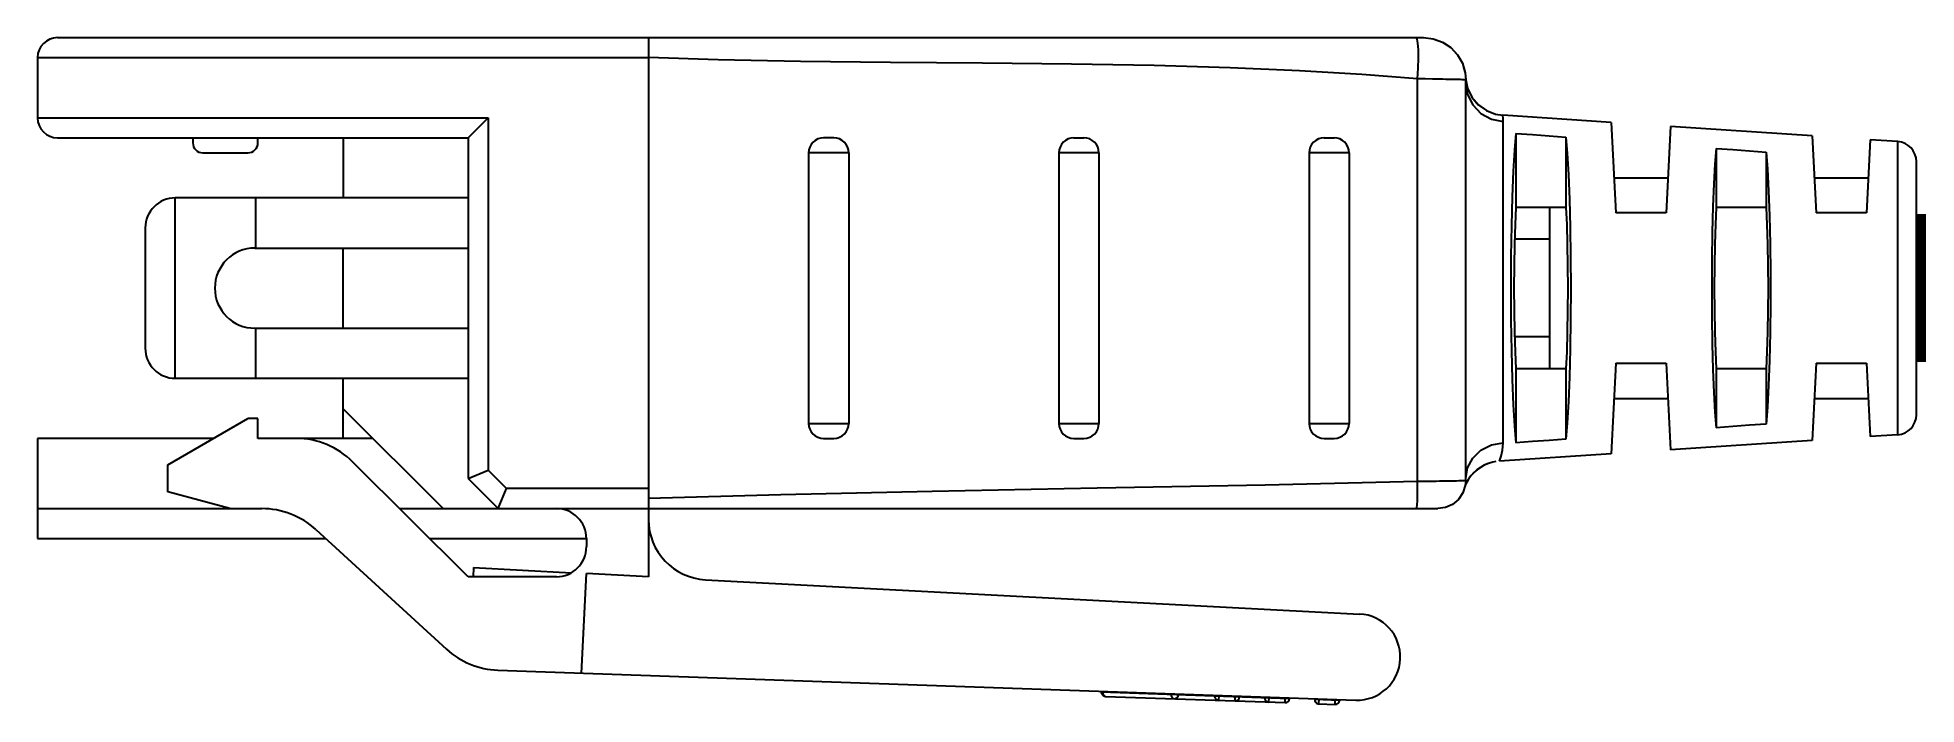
# Model space of a CAD drawing. Header units: inches. Extents: x -16463208 to 33, y 0 to 20132553.
# Drawn here: x -16463208 to -13472635, y 2729080 to 3789821 of the extents above; entities that cross this region are included whole.
import ezdxf

# ---------------------------------------------------------------- set-up
doc = ezdxf.new("R2010")
doc.units = ezdxf.units.IN
doc.header["$MEASUREMENT"] = 0
doc.layers.add('el', color=3, linetype='Continuous', lineweight=30)

msp = doc.modelspace()

# ---------------------------------------------------------------- linework, layer by layer
at = {"const_width": 235481}
msp.add_lwpolyline([(-4434534, 20014812), (-3069061, 20014812, -0.41421356), (-714249, 17659999), (-714249, 5746103, -0.41421356), (-3069061, 3391290), (-13472635, 3391290)], format="xyb", dxfattribs=at)
at = {"layer": 'el', "linetype": 'Continuous'}
for p, q in [((-16431325, 3789821), (-14257353, 3789821)), ((-15490794, 3789821), (-15490794, 2932183)), ((-14257353, 3789821), (-14241815, 3788003)), ((-14241814, 3788003), (-14227077, 3782630)), ((-14240257, 3787435), (-14227076, 3782629)), ((-14224161, 3780706), (-14213972, 3773984)), ((-14210609, 3770403), (-14203215, 3762529)), ((-16463208, 3757938), (-15490794, 3757938)), ((-16463208, 3757938), (-16463208, 3662291)), ((-14193457, 3742286), (-14190958, 3733800)), ((-14266915, 3083552), (-14266915, 3724153)), ((-14254762, 3723967), (-14266915, 3724153)), ((-14242960, 3723783), (-14254762, 3723967)), ((-14189990, 3722416), (-14189990, 3722501)), ((-14189990, 3084846), (-14189990, 3722416)), ((-14189858, 3722444), (-14187068, 3709283)), ((-14189856, 3722445), (-14187016, 3709133)), ((-14187068, 3709283), (-14180163, 3695131)), ((-14187016, 3709133), (-14180084, 3695008)), ((-14180163, 3695131), (-14169977, 3683079)), ((-14180084, 3695008), (-14169894, 3683003)), ((-14169977, 3683079), (-14157130, 3673891)), ((-14169894, 3683003), (-14157069, 3673859)), ((-16463208, 3662291), (-15745853, 3662291)), ((-15777736, 3630409), (-15745853, 3662291)), ((-15745853, 3662291), (-15745853, 3101613)), ((-14157130, 3673891), (-14142422, 3668144)), ((-14142422, 3668144), (-14130988, 3666328)), ((-13958417, 3654823), (-14130988, 3666328)), ((-14130467, 3145437), (-14130467, 3656137)), ((-13958417, 3654823), (-13950872, 3510849)), ((-13863951, 3648526), (-13871166, 3510849)), ((-13638475, 3633494), (-13863951, 3648526)), ((-16431325, 3630409), (-15777736, 3630409)), ((-16216119, 3630409), (-16216119, 3622438)), ((-16112501, 3622438), (-16112501, 3630409)), ((-15977001, 3630409), (-15977001, 3534761)), ((-15777736, 3630409), (-15777736, 3088407)), ((-15196058, 3630409), (-15211990, 3630409)), ((-14813705, 3630409), (-14797770, 3630409)), ((-14415417, 3630409), (-14399483, 3630409)), ((-14110284, 3637449), (-14110284, 3519565)), ((-14030578, 3631528), (-14030578, 3519565)), ((-13638475, 3633494), (-13632048, 3510849)), ((-13546236, 3627345), (-13552342, 3510849)), ((-13502397, 3624422), (-13546236, 3627345)), ((-13502397, 3158158), (-13502397, 3624422)), ((-16200178, 3606497), (-16128442, 3606497)), ((-15172144, 3606497), (-15235890, 3606497)), ((-15235890, 3606497), (-15235890, 3176084)), ((-15172144, 3606497), (-15172144, 3176084)), ((-14773856, 3606497), (-14837602, 3606497)), ((-14837602, 3606497), (-14837602, 3176084)), ((-14773856, 3606497), (-14773856, 3176084)), ((-14375569, 3606497), (-14439314, 3606497)), ((-14439314, 3606497), (-14439314, 3176084)), ((-14375569, 3606497), (-14375569, 3176084)), ((-13791460, 3613580), (-13791460, 3519565)), ((-13711754, 3607527), (-13711754, 3519565)), ((-13472635, 3189970), (-13472635, 3592610)), ((-13953796, 3566644), (-13868242, 3566644)), ((-13634972, 3566644), (-13549418, 3566644)), ((-15777736, 3534761), (-16244016, 3534761)), ((-16244016, 3247819), (-16244016, 3534761)), ((-16116486, 3534761), (-16116486, 3455055)), ((-14030578, 3519565), (-14110284, 3519565)), ((-14056084, 3263015), (-14056084, 3519565)), ((-13871166, 3510849), (-13950872, 3510849)), ((-13711754, 3519565), (-13791460, 3519565)), ((-13552342, 3510849), (-13632048, 3510849)), ((-16291840, 3486938), (-16291840, 3295643)), ((-16117284, 3455055), (-15777736, 3455055)), ((-15977001, 3327525), (-15977001, 3455055)), ((-14056084, 3468990), (-14112217, 3468990)), ((-16117284, 3327525), (-15777736, 3327525)), ((-16116486, 3327525), (-16116486, 3247819)), ((-14056084, 3313590), (-14112217, 3313590)), ((-14030578, 3263015), (-14110284, 3263015)), ((-14110284, 3263015), (-14110284, 3145132)), ((-14030578, 3263015), (-14030578, 3151053)), ((-13950872, 3271731), (-13958417, 3127757)), ((-13950872, 3271731), (-13871166, 3271731)), ((-13871166, 3271731), (-13863951, 3134055)), ((-13791460, 3263015), (-13791460, 3169001)), ((-13711754, 3263015), (-13791460, 3263015)), ((-13711754, 3263015), (-13711754, 3175053)), ((-13632048, 3271731), (-13638475, 3149087)), ((-13632048, 3271731), (-13552342, 3271731)), ((-13552342, 3271731), (-13546236, 3155236)), ((-16244016, 3247819), (-15777736, 3247819)), ((-15977001, 3152172), (-15977001, 3247819)), ((-13953796, 3215937), (-13868242, 3215937)), ((-13634972, 3215937), (-13549418, 3215937)), ((-16255972, 3110425), (-16128442, 3184054)), ((-16112501, 3184054), (-16128442, 3184054)), ((-16112501, 3152172), (-16112501, 3184054)), ((-15977001, 3199044), (-15817589, 3040583)), ((-15235890, 3176084), (-15172144, 3176084)), ((-14837602, 3176084), (-14773856, 3176084)), ((-14439314, 3176084), (-14375569, 3176084)), ((-16183664, 3152172), (-16463208, 3152172)), ((-16463208, 3152172), (-16463208, 2992760)), ((-15929847, 3152172), (-16112501, 3152172)), ((-15211990, 3152172), (-15196058, 3152172)), ((-14813702, 3152172), (-14797770, 3152172)), ((-14415414, 3152172), (-14399482, 3152172)), ((-13638475, 3149087), (-13863951, 3134055)), ((-13502397, 3158158), (-13546236, 3155236)), ((-16255972, 3067066), (-16255972, 3110425)), ((-15777736, 2932183), (-15961739, 3115089)), ((-14142223, 3115241), (-14147027, 3114289)), ((-13958417, 3127757), (-14136483, 3115886)), ((-15777736, 3088407), (-15745853, 3101613)), ((-15777736, 3088407), (-15729912, 3040583)), ((-15745853, 3101613), (-15716706, 3072466)), ((-14248799, 3083773), (-14266915, 3083552)), ((-14188040, 3083122), (-14190525, 3078123)), ((-16157137, 3040583), (-16255972, 3067066)), ((-15729912, 3040583), (-15716706, 3072466)), ((-15490794, 3072466), (-15716706, 3072466)), ((-14201384, 3055258), (-14210847, 3047318)), ((-14194475, 3065504), (-14201384, 3055258)), ((-16463208, 3040583), (-16106259, 3040583)), ((-15886787, 3040583), (-14234341, 3040583)), ((-14222127, 3042299), (-14234341, 3040583)), ((-14210847, 3047318), (-14222127, 3042299)), ((-16463208, 2992760), (-16004457, 2992760)), ((-16020154, 3007128), (-15812411, 2816983)), ((-15838676, 2992760), (-15589629, 2992760)), ((-15589629, 2992760), (-15589629, 2980007)), ((-15637453, 2932183), (-15777736, 2932183)), ((-15769270, 2946778), (-15770035, 2932183)), ((-15769270, 2946778), (-15613500, 2938614)), ((-15597659, 2778957), (-15589358, 2937349)), ((-15490794, 2932183), (-15589358, 2937349)), ((-15400152, 2927433), (-14359097, 2872873)), ((-15730757, 2783605), (-14365077, 2735915)), ((-14770174, 2749104), (-14770141, 2750060)), ((-14770174, 2749104), (-14470259, 2738631)), ((-14767480, 2749010), (-14767446, 2749966)), ((-14763409, 2741849), (-14765051, 2742448)), ((-14763409, 2741849), (-14477513, 2731866)), ((-14658424, 2745202), (-14658390, 2746157)), ((-14647098, 2744806), (-14647065, 2745762)), ((-14589745, 2742803), (-14589711, 2743759)), ((-14582980, 2735549), (-14582702, 2743514)), ((-14557171, 2734647), (-14556893, 2742613)), ((-14549916, 2741412), (-14549883, 2742368)), ((-14510087, 2740022), (-14510054, 2740977)), ((-14503322, 2732767), (-14503044, 2740733)), ((-14477513, 2731866), (-14477235, 2739831)), ((-14470259, 2738631), (-14470225, 2739587)), ((-14430430, 2737240), (-14430396, 2738196)), ((-14430430, 2737240), (-14390601, 2735849)), ((-14423665, 2729985), (-14423387, 2737951)), ((-14423665, 2729985), (-14397856, 2729084)), ((-14397856, 2729084), (-14397578, 2737050)), ((-14390601, 2735849), (-14390568, 2736805))]:
    msp.add_line(p, q, dxfattribs=at)
for points in [[(-14266915, 3724153), (-14265723, 3741118), (-14265154, 3756949), (-14265246, 3770558), (-14265994, 3781007), (-14267345, 3787579), (-14269206, 3789821)], [(-14227076, 3782629), (-14213973, 3773985), (-14203216, 3762530), (-14195400, 3748886)], [(-14266915, 3724153), (-14355171, 3730981), (-14454649, 3736945), (-14565071, 3741742), (-14686157, 3745235), (-14817629, 3747502), (-14958992, 3748888), (-15105476, 3750008), (-15248662, 3751637), (-15379990, 3754312), (-15490794, 3757935)], [(-14195401, 3748888), (-14190958, 3733803), (-14189990, 3722501)], [(-14189990, 3722416), (-14190225, 3722494), (-14190928, 3722574), (-14192096, 3722655), (-14193721, 3722736), (-14195794, 3722819), (-14198302, 3722902), (-14201232, 3722987), (-14204565, 3723072), (-14208282, 3723158), (-14212360, 3723245), (-14216777, 3723333), (-14221506, 3723422), (-14226519, 3723511), (-14231787, 3723601), (-14237278, 3723692), (-14242960, 3723783)], [(-14189990, 3717411), (-14187126, 3699213), (-14178792, 3682651), (-14165735, 3669210), (-14149130, 3660100), (-14130467, 3656137)], [(-14157069, 3673859), (-14142395, 3668137), (-14130988, 3666328)], [(-14130467, 3656137), (-14130627, 3661798), (-14130880, 3665209), (-14130988, 3666328)], [(-15211992, 3630409), (-15216654, 3629949), (-15221137, 3628588), (-15225269, 3626379), (-15228890, 3623405), (-15231862, 3619781), (-15234070, 3615647), (-15235430, 3611162), (-15235890, 3606497)], [(-14813705, 3630409), (-14818367, 3629949), (-14822850, 3628588), (-14826981, 3626379), (-14830603, 3623405), (-14833574, 3619781), (-14835783, 3615647), (-14837143, 3611162), (-14837602, 3606497)], [(-14415417, 3630409), (-14420079, 3629949), (-14424562, 3628588), (-14428694, 3626379), (-14432315, 3623405), (-14435287, 3619781), (-14437495, 3615647), (-14438855, 3611162), (-14439314, 3606497)], [(-14110284, 3637449), (-14112575, 3611093), (-14114569, 3577081), (-14116196, 3536597), (-14117400, 3491062), (-14118139, 3442056), (-14118388, 3391290), (-14118139, 3340524), (-14117400, 3291519), (-14116196, 3245984), (-14114569, 3205499), (-14112575, 3171487), (-14110284, 3145132)], [(-14110284, 3637449), (-14083621, 3635471), (-14057052, 3633497), (-14030578, 3631528)], [(-14030578, 3631528), (-14028376, 3605355), (-14026464, 3571935), (-14024905, 3532400), (-14023753, 3488097), (-14023046, 3440524), (-14022808, 3391290), (-14023046, 3342056), (-14023753, 3294483), (-14024905, 3250180), (-14026464, 3210646), (-14028376, 3177225), (-14030578, 3151053)], [(-13791460, 3613580), (-13793445, 3588735), (-13795170, 3557409), (-13796565, 3520924), (-13797601, 3479999), (-13798232, 3436455), (-13798446, 3391290), (-13798232, 3346125), (-13797601, 3302582), (-13796565, 3261657), (-13795170, 3225172), (-13793445, 3193846), (-13791460, 3169001)], [(-13791460, 3613580), (-13764786, 3611559), (-13738217, 3609541), (-13711754, 3607527)], [(-13711754, 3607527), (-13709695, 3580374), (-13707945, 3546125), (-13706578, 3506260), (-13705633, 3461923), (-13705154, 3415226), (-13705154, 3367355), (-13705633, 3320658), (-13706578, 3276321), (-13707945, 3236456), (-13709695, 3202207), (-13711754, 3175053)], [(-14110284, 3519565), (-14111523, 3492510), (-14112446, 3461219), (-14113016, 3427001), (-14113208, 3391290), (-14113016, 3355579), (-14112446, 3321362), (-14111523, 3290071), (-14110284, 3263015)], [(-14030578, 3519565), (-14029340, 3492510), (-14028416, 3461219), (-14027847, 3427001), (-14027654, 3391290), (-14027847, 3355579), (-14028416, 3321362), (-14029340, 3290071), (-14030578, 3263015)], [(-13791460, 3519565), (-13792698, 3492510), (-13793622, 3461219), (-13794191, 3427001), (-13794384, 3391290), (-13794191, 3355579), (-13793622, 3321362), (-13792698, 3290071), (-13791460, 3263015)], [(-13711754, 3519565), (-13710515, 3492510), (-13709592, 3461219), (-13709022, 3427001), (-13708830, 3391290), (-13709022, 3355579), (-13709592, 3321362), (-13710515, 3290071), (-13711754, 3263015)], [(-15235890, 3176084), (-15235430, 3171419), (-15234070, 3166933), (-15231862, 3162799), (-15228890, 3159176), (-15225269, 3156202), (-15221137, 3153992), (-15216654, 3152631), (-15211992, 3152172)], [(-14837602, 3176084), (-14837143, 3171419), (-14835783, 3166933), (-14833574, 3162799), (-14830603, 3159176), (-14826981, 3156202), (-14822850, 3153992), (-14818367, 3152631), (-14813705, 3152172)], [(-14439314, 3176084), (-14438855, 3171419), (-14437495, 3166933), (-14435287, 3162799), (-14432315, 3159176), (-14428694, 3156202), (-14424562, 3153992), (-14420079, 3152631), (-14415417, 3152172)], [(-13711754, 3175053), (-13738217, 3173039), (-13764785, 3171022), (-13791460, 3169001)], [(-14189990, 3088557), (-14187126, 3105450), (-14178792, 3120825), (-14165735, 3133301), (-14149130, 3141758), (-14130467, 3145437)], [(-14136483, 3115886), (-14135725, 3117772), (-14133670, 3123756), (-14131456, 3133335), (-14130467, 3145437)], [(-14030578, 3151053), (-14057052, 3149083), (-14083620, 3147109), (-14110284, 3145132)], [(-14142152, 3115252), (-14147089, 3114274), (-14154040, 3112185), (-14160565, 3109391), (-14166594, 3105982), (-14172077, 3102052), (-14176975, 3097702), (-14181269, 3093032), (-14184954, 3088141), (-14188040, 3083122)], [(-14147027, 3114289), (-14153953, 3112217), (-14160459, 3109444), (-14166475, 3106058), (-14171949, 3102155), (-14176844, 3097831), (-14181139, 3093188), (-14184829, 3088324), (-14187924, 3083331)], [(-14266915, 3083552), (-14509340, 3077943), (-14776441, 3072798), (-15039129, 3067814), (-15280131, 3062452), (-15490794, 3056525)], [(-14268414, 3040583), (-14267774, 3042048), (-14267254, 3046341), (-14266890, 3053170), (-14266706, 3062070), (-14266714, 3072433), (-14266915, 3083552)], [(-14189990, 3084943), (-14190225, 3084881), (-14190928, 3084817), (-14192096, 3084753), (-14193721, 3084687), (-14195794, 3084621), (-14198302, 3084554), (-14201232, 3084486), (-14204565, 3084417), (-14208282, 3084348), (-14212361, 3084278), (-14216777, 3084207), (-14221506, 3084136), (-14226519, 3084064), (-14231787, 3083992), (-14237278, 3083919), (-14248799, 3083773)], [(-14189990, 3084846), (-14190660, 3077260), (-14194475, 3065504)], [(-14765051, 2742448), (-14766413, 2744053), (-14767260, 2746385), (-14767480, 2749010)], [(-14654353, 2738041), (-14656032, 2738679), (-14657460, 2740398), (-14658218, 2742753), (-14658424, 2745202)]]:
    msp.add_lwpolyline(points, dxfattribs=at)
for centre, radius, start, end in [((-16431325, 3757938), 31882, 90, 180), ((-16431325, 3662291), 31882, 180, 270), ((-16200178, 3622438), 15941, 180, 270), ((-16128442, 3622438), 15941, 270, 0), ((-15196056, 3606497), 23912, 0, 90), ((-14797768, 3606497), 23912, 0, 90), ((-14399481, 3606497), 23912, 0, 90), ((-13504518, 3592610), 31882, 0, 86.185925), ((-16244016, 3486938), 47824, 90, 180), ((-16117284, 3391290), 63765, 90, 270), ((-16244016, 3295643), 47824, 180, 270), ((-15196056, 3176084), 23912, 270, 0), ((-14797768, 3176084), 23912, 270, 0), ((-14399481, 3176084), 23912, 270, 0), ((-13504518, 3189970), 31882, 273.814075, 0), ((-16051646, 3024642), 127530, 45.171476, 90), ((-16106259, 2913054), 127530, 47.532671, 90), ((-15637453, 2992760), 47824, 0, 90), ((-15395146, 3022949), 95647, 180, 267), ((-15637453, 2980007), 47824, 270, 0), ((-14362685, 2804420), 68547, 268, 87), ((-15726307, 2911057), 127530, 227.532671, 268), ((-14763164, 2748859), 7014, 178, 268), ((-14654108, 2745051), 7014, 268, 358), ((-14582735, 2742558), 7014, 178, 268), ((-14556926, 2741657), 7014, 268, 358), ((-14503077, 2739777), 7014, 178, 268), ((-14477268, 2738875), 7014, 268, 358), ((-14423420, 2736995), 7014, 178, 268), ((-14397611, 2736094), 7014, 268, 358)]:
    msp.add_arc(centre, radius, start, end, dxfattribs=at)

doc.saveas('drawing.dxf')
